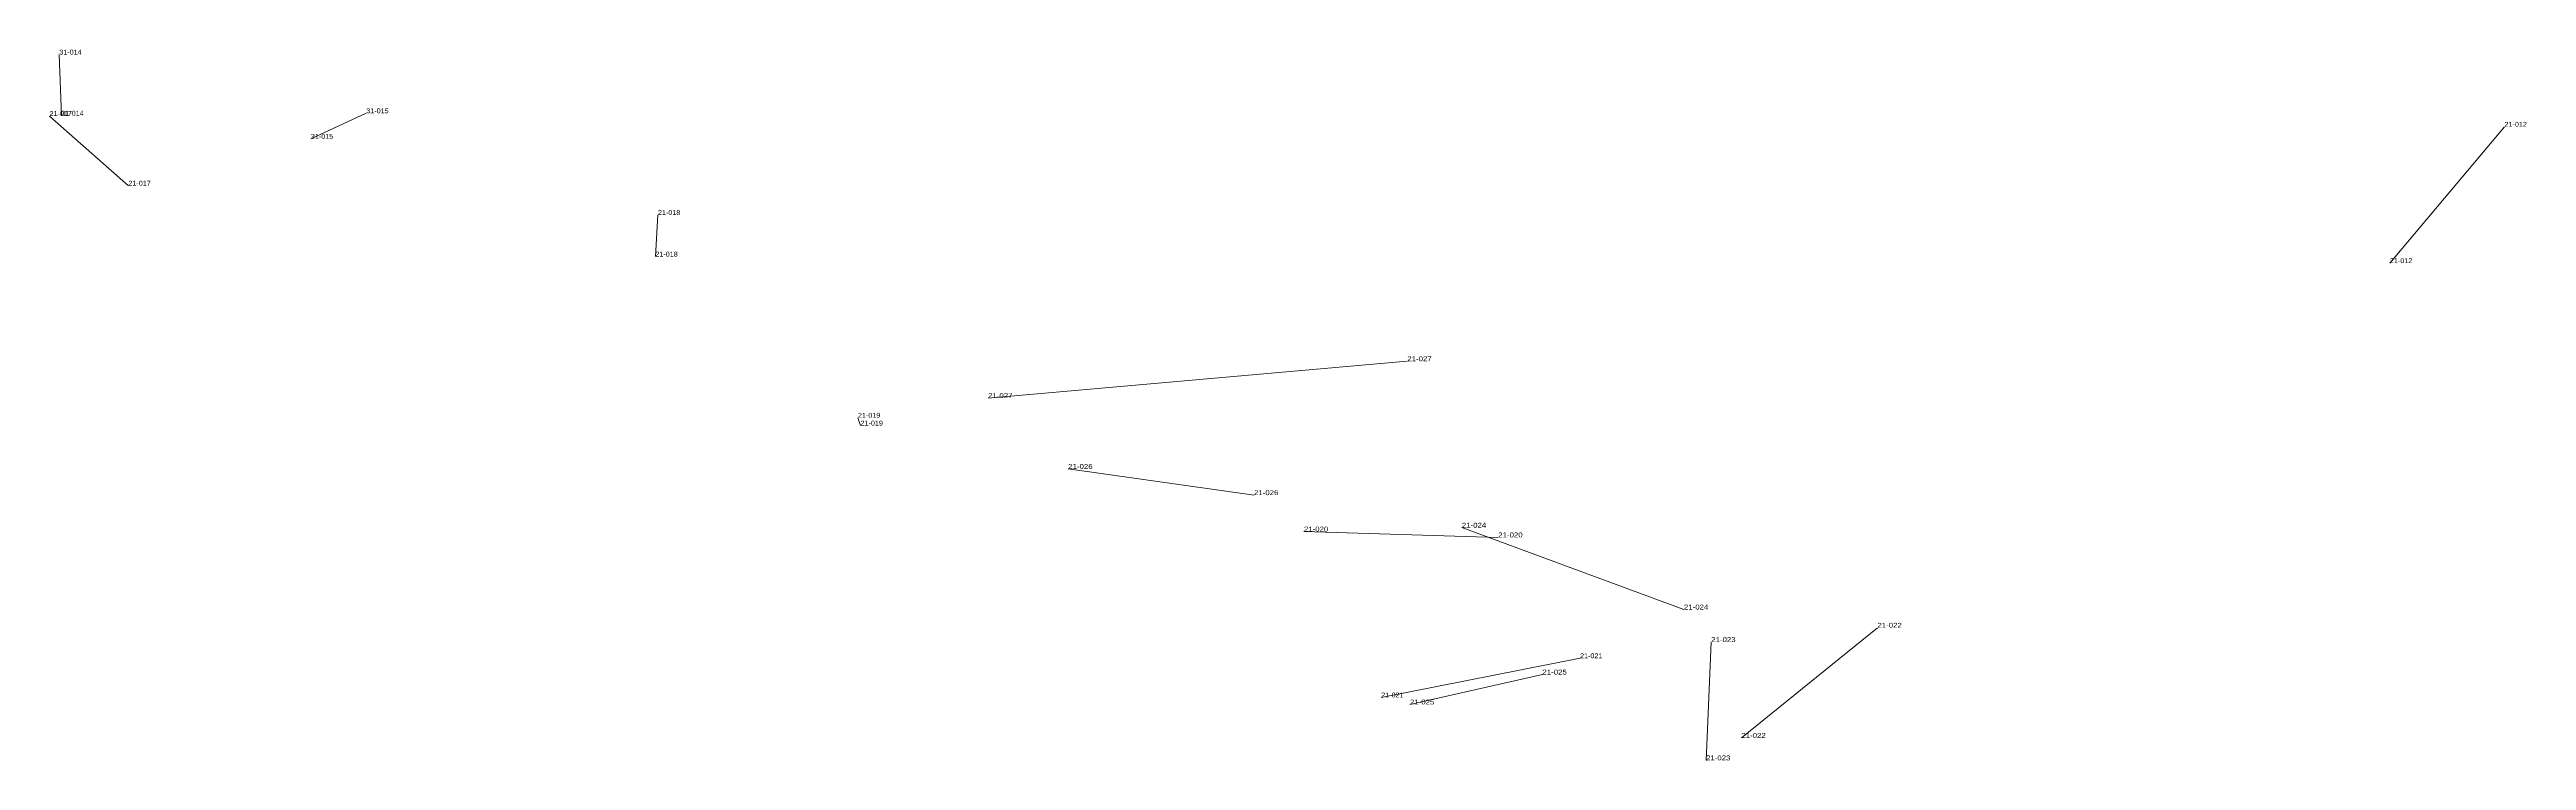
# Model space of a CAD drawing. Header units: metres. Extents: x 571156 to 607184, y 703608 to 727431.
# Drawn here: x 596539 to 597555, y 712257 to 712548 of the extents above; entities that cross this region are included whole.
import ezdxf

# ---------------------------------------------------------------- set-up
doc = ezdxf.new("R2010")
doc.units = ezdxf.units.M
doc.header["$LTSCALE"] = 0.8
doc.layers.add('60', color=7, linetype='Continuous', lineweight=13)
doc.layers.add('61', color=7, linetype='Continuous')

msp = doc.modelspace()

# ---------------------------------------------------------------- linework, layer by layer
at = {"layer": '60'}
for p, q in [((596543.56, 712520.89), (596542.72, 712545.94)), ((596538.71, 712520.76), (596571.07, 712492.21)), ((596645.89, 712511.41), (596668.61, 712521.89)), ((597545.53, 712516.35), (597498.57, 712460.52)), ((596788.24, 712480.22), (596787.17, 712463.18)), ((596923.64, 712405.2), (597095.56, 712420.3)), ((596870.26, 712397.13), (596871.33, 712393.94)), ((596956.49, 712376.18), (597032.71, 712365.44)), ((597053.14, 712350.54), (597132.85, 712348.13)), ((597209.01, 712318.57), (597117.93, 712352.12)), ((597218.07, 712256.78), (597220.2, 712305.25)), ((597232.57, 712265.98), (597288.37, 712311.11)), ((597084.84, 712282.56), (597166.4, 712298.6)), ((597150.96, 712291.94), (597096.63, 712279.69))]:
    msp.add_line(p, q, dxfattribs=at)

# ---------------------------------------------------------------- texts
for s, width, p in [('31-014', 1.1, (596542.72, 712545.94)), ('31-015', 1.1, (596668.61, 712521.89)), ('21-017', 1.1, (596571.07, 712492.21)), ('21-018', 1.1, (596787.17, 712463.18)), ('21-012', 1.1, (597498.57, 712460.52)), ('21-027', 1.2, (597095.56, 712420.3)), ('21-019', 1.1, (596871.33, 712393.94)), ('21-026', 1.2, (597032.71, 712365.44)), ('21-024', 1.2, (597117.93, 712352.12)), ('21-020', 1.2, (597132.85, 712348.13)), ('21-022', 1.2, (597288.37, 712311.11)), ('21-023', 1.2, (597220.2, 712305.25)), ('21-021', 1.1, (597166.4, 712298.6)), ('21-025', 1.2, (597096.63, 712279.69))]:
    msp.add_text(s, height=2, dxfattribs=dict(at, width=width)).set_placement(p)
at = {"layer": '61'}
for s, width, p in [('21-017', 1.1, (596538.71, 712520.76)), ('31-014', 1.1, (596543.56, 712520.89)), ('21-012', 1.1, (597545.53, 712516.35)), ('31-015', 1.1, (596645.89, 712511.41)), ('21-018', 1.1, (596788.24, 712480.22)), ('21-027', 1.2, (596923.64, 712405.2)), ('21-019', 1.1, (596870.26, 712397.13)), ('21-026', 1.2, (596956.49, 712376.18)), ('21-020', 1.2, (597053.14, 712350.54)), ('21-024', 1.2, (597209.01, 712318.57)), ('21-025', 1.2, (597150.96, 712291.94)), ('21-021', 1.1, (597084.84, 712282.56)), ('21-022', 1.2, (597232.57, 712265.98)), ('21-023', 1.2, (597218.07, 712256.78))]:
    msp.add_text(s, height=2, dxfattribs=dict(at, width=width)).set_placement(p)

doc.saveas('drawing.dxf')
